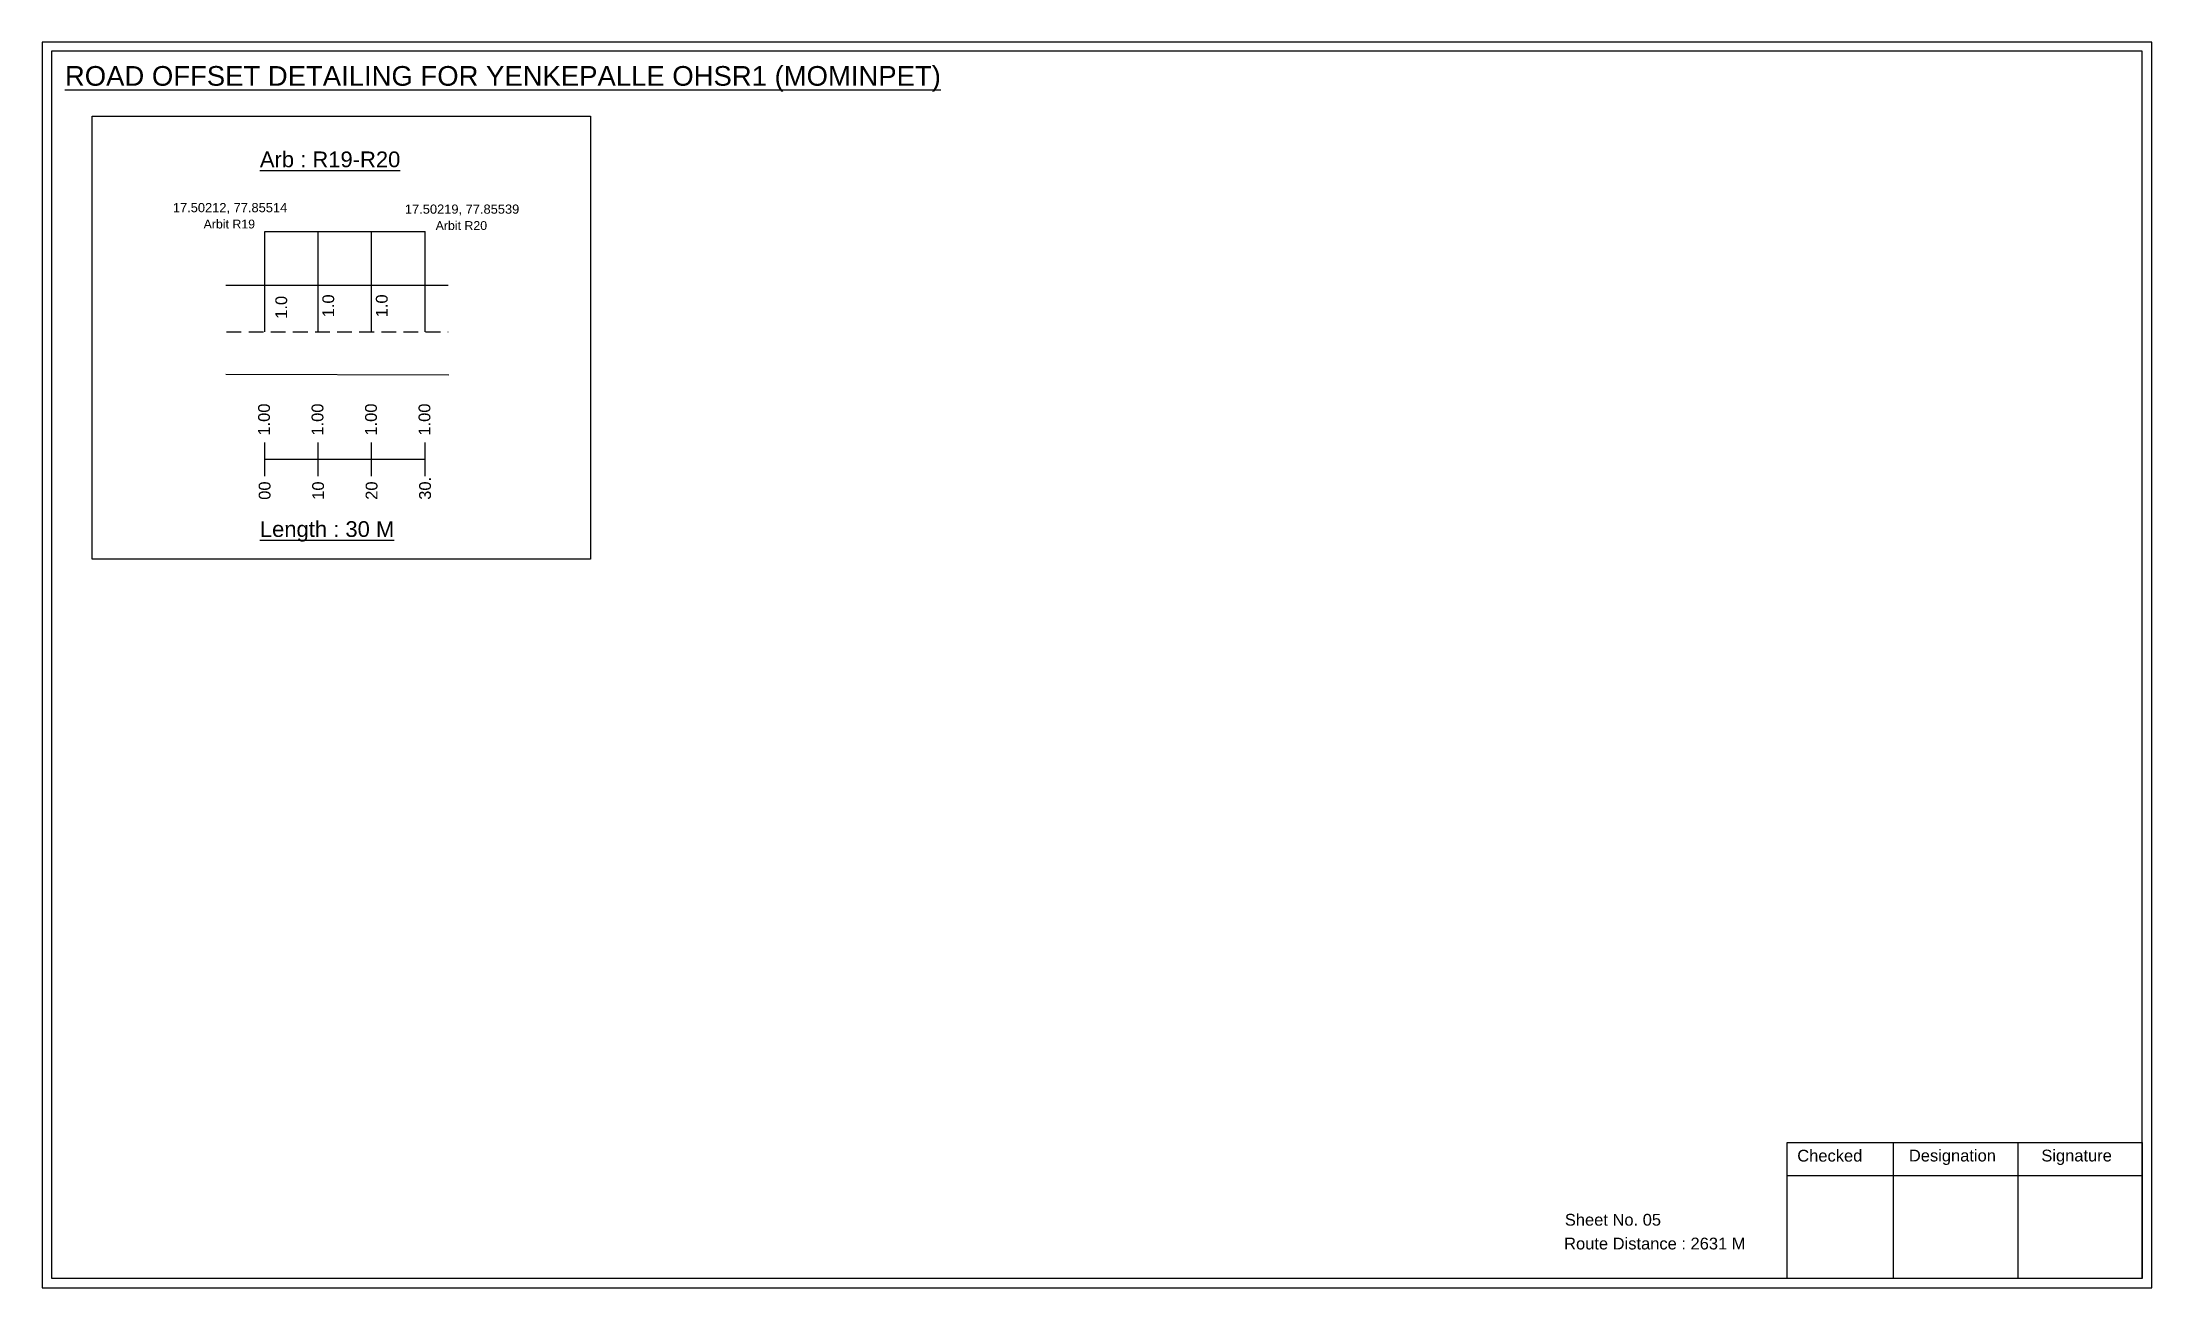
# Model space of a CAD drawing. Header units: inches. Extents: x 1121 to 7703, y 222 to 1459.
# Drawn here: x 7167 to 7703, y 1044 to 1361 of the extents above; entities that cross this region are included whole.
import ezdxf

# ---------------------------------------------------------------- set-up
doc = ezdxf.new("R2010")
doc.units = ezdxf.units.IN
doc.header["$MEASUREMENT"] = 0
doc.linetypes.add('DASHED2', pattern=[0.375, 0.25, -0.125])
doc.layers.add('PDF_Geometry', color=7, linetype='Continuous')
doc.layers.add('PDF_Text', color=5, linetype='Continuous')
doc.styles.add('PDF Arial', font='arial.ttf')
doc.styles.get("Standard").update_dxf_attribs({"font": 'arial.ttf'})

msp = doc.modelspace()

# ---------------------------------------------------------------- texts
at = {"color": 242, "true_color": 0xcd2027}
for s, height, p in [('%%UROAD OFFSET DETAILING FOR YENKEPALLE OHSR1 (MOMINPET)', 5, (7172.34, 1349.55)), ('%%UArb : R19-R20', 4, (7221.92, 1328.83)), ('%%ULength : 30 M', 4, (7221.92, 1234.83))]:
    msp.add_text(s, height=height, dxfattribs=at).set_placement(p)
at = {"color": 5}
for s, height, p in [('17.50212, 77.85514', 2.34, (7199.79, 1317.39)), ('Arbit R19', 2.246, (7207.61, 1313.26)), ('17.50219, 77.85539', 2.34, (7258.8, 1317.01)), ('Arbit R20', 2.246, (7266.62, 1312.88))]:
    msp.add_text(s, height=height, dxfattribs=at).set_placement(p)
for p in [(7228.85, 1290.3), (7240.81, 1290.67), (7254.41, 1290.67)]:
    msp.add_text('1.0', height=3, rotation=90).set_placement(p)
at = {"color": 217, "true_color": 0x93278f}
for s, p in [('1.00', (7224.47, 1260.59)), ('1.00', (7238.07, 1260.59)), ('1.00', (7251.67, 1260.59)), ('1.00', (7265.27, 1260.59)), ('00', (7224.62, 1244.27)), ('10', (7238.22, 1244.27)), ('20', (7251.82, 1244.27)), ('30.', (7265.42, 1244.27))]:
    msp.add_text(s, height=3, rotation=90, dxfattribs=at).set_placement(p)
for s, p in [('Sheet No. 05', (7553.77, 1059.71)), ('Route Distance : 2631 M', (7553.59, 1053.66))]:
    msp.add_text(s, height=3).set_placement(p)
at = {"layer": 'PDF_Text', "color": 7, "attachment_point": 7, "style": 'PDF Arial'}
for s, insert, char_height in [('Checked', (7612.88, 1075.96), 3.001), ('Designation', (7641.26, 1075.13), 3.0006), ('Signature', (7674.94, 1075.13), 3.001)]:
    msp.add_mtext(s, dxfattribs=dict(at, insert=insert, char_height=char_height))

# ---------------------------------------------------------------- linework, layer by layer
at = {"color": 5}
msp.add_line((7223.14, 1312.53), (7263.94, 1312.53), dxfattribs=at)
for p, q in [((7223.14, 1286.99), (7223.14, 1312.53)), ((7236.74, 1286.99), (7236.74, 1312.53)), ((7250.34, 1286.99), (7250.34, 1312.53)), ((7263.94, 1286.99), (7263.94, 1312.53)), ((7213.3, 1298.88), (7269.79, 1298.88)), ((7213.3, 1276.19), (7270.01, 1276.06))]:
    msp.add_line(p, q)
at = {"linetype": 'DASHED2', "ltscale": 15}
msp.add_line((7213.45, 1286.99), (7269.79, 1286.99), dxfattribs=at)
at = {"color": 217, "true_color": 0x93278f}
for p, q in [((7223.14, 1250.29), (7223.14, 1258.85)), ((7236.74, 1250.29), (7236.74, 1258.85)), ((7250.34, 1250.29), (7250.34, 1258.85)), ((7263.94, 1250.29), (7263.94, 1258.85)), ((7223.14, 1254.56), (7263.94, 1254.57))]:
    msp.add_line(p, q, dxfattribs=at)
msp.add_lwpolyline([(7179.28, 1341.85), (7306.03, 1341.85), (7306.03, 1229.17), (7179.28, 1229.17)], close=True)
at = {"layer": 'PDF_Geometry'}
for points in [[(7166.56, 1360.62), (7166.56, 1043.91), (7703.04, 1043.91), (7703.04, 1360.62)], [(7168.89, 1358.3), (7168.89, 1046.33), (7700.62, 1046.33), (7700.62, 1358.3)]]:
    msp.add_lwpolyline(points, close=True, dxfattribs=at)
at = {"layer": 'PDF_Geometry', "color": 242, "true_color": 0xcc1f26}
msp.add_lwpolyline([(7700.62, 1046.24), (7610.27, 1046.24), (7610.27, 1080.85), (7700.62, 1080.85)], close=True, dxfattribs=at)
for points in [[(7637.26, 1080.85), (7637.26, 1046.24)], [(7668.98, 1080.85), (7668.98, 1046.24)], [(7610.27, 1072.47), (7700.62, 1072.47)]]:
    msp.add_lwpolyline(points, dxfattribs=at)

msp.set_redraw_order([(e.dxf.handle, doc.entitydb.next_handle()) for e in msp.query("TEXT MTEXT ATTDEF DIMENSION ARC_DIMENSION")])  # texts and dimensions are drawn at this point

doc.saveas('drawing.dxf')
